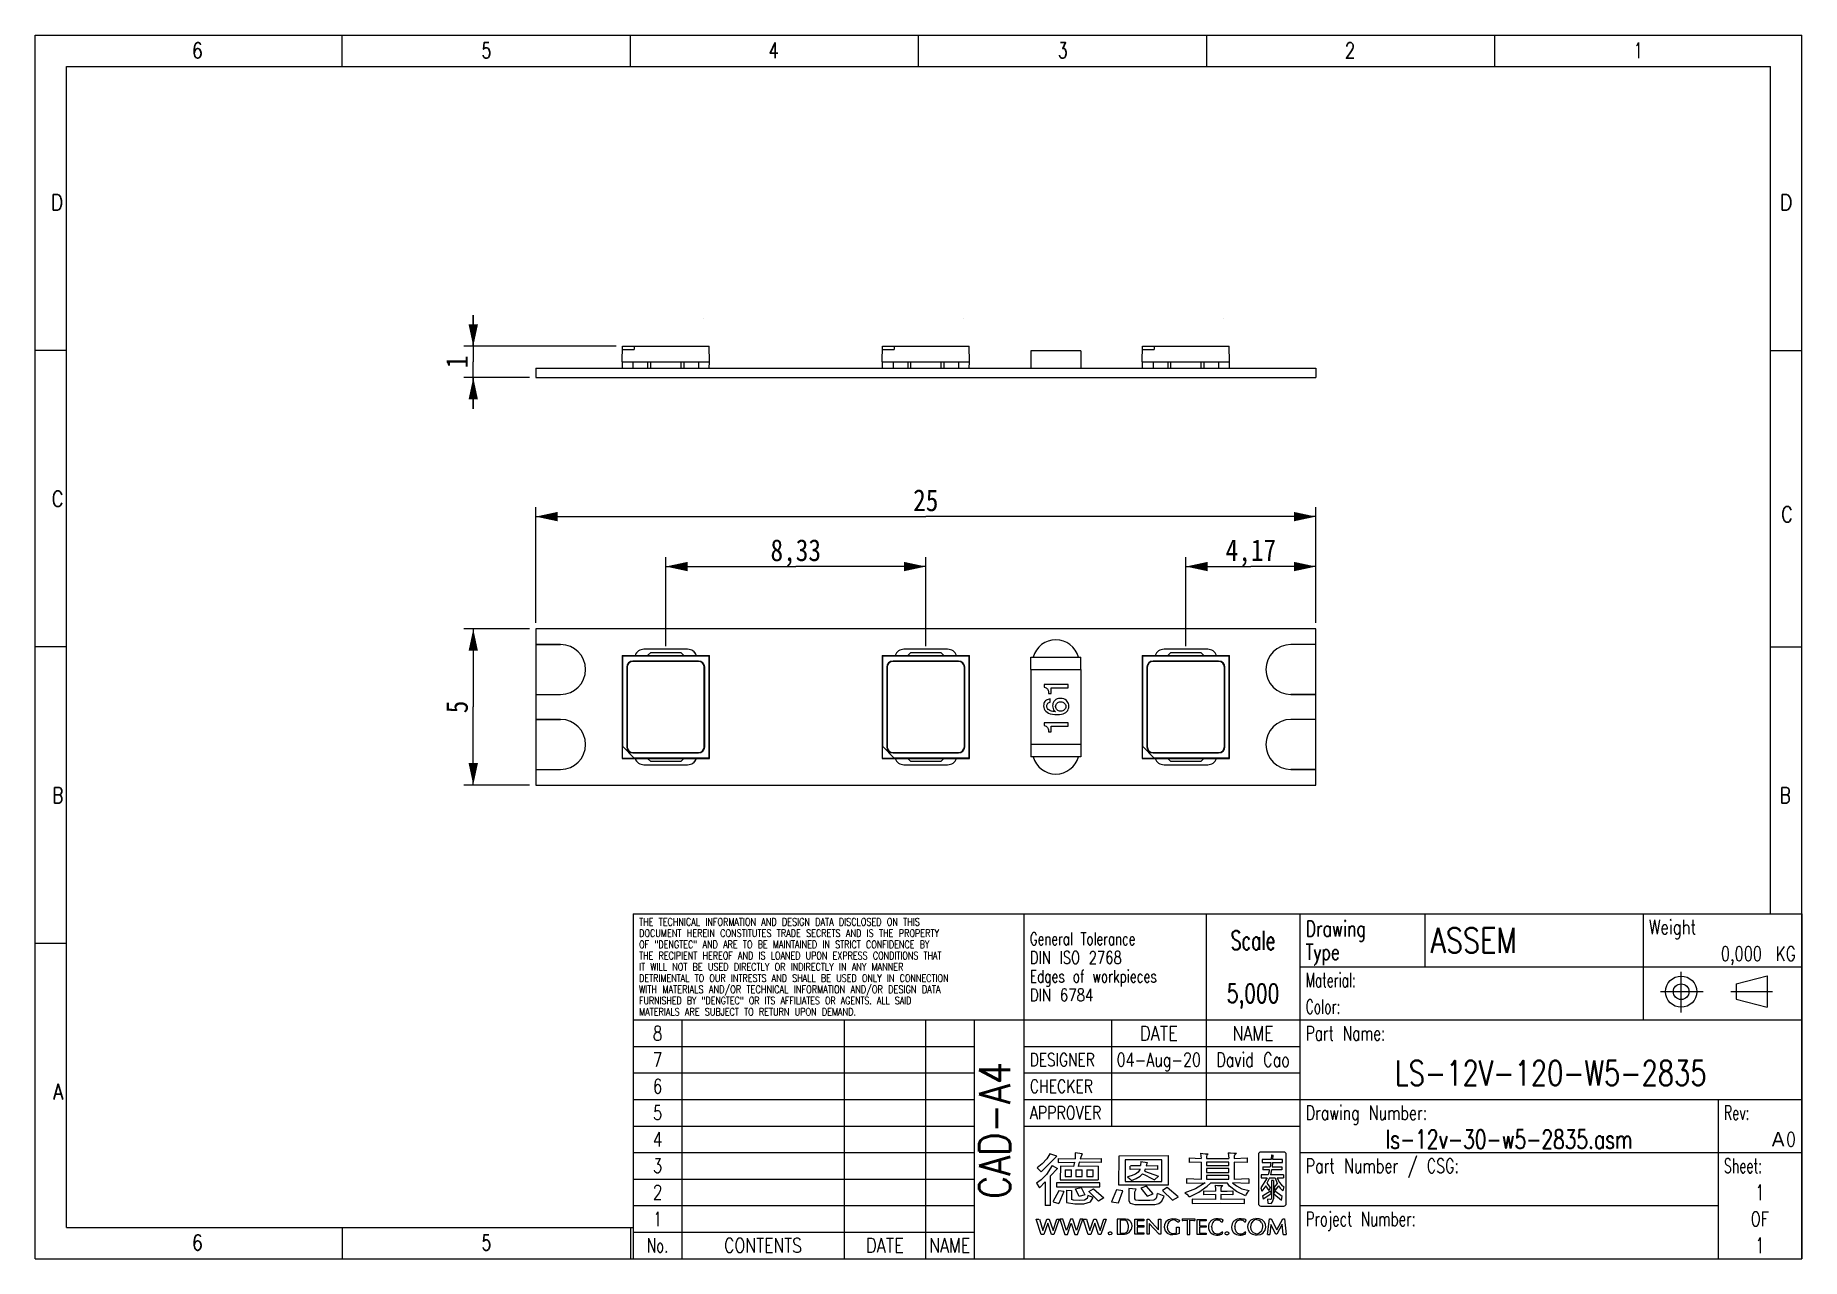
# Model space of a CAD drawing. Extents: x 1.4 to 58, y 1.4 to 40.6.
import ezdxf
from ezdxf.enums import TextEntityAlignment as Align

# ---------------------------------------------------------------- set-up
doc = ezdxf.new("R2010")
doc.units = 0
doc.header["$LTSCALE"] = 3.267
doc.layers.get('0').update_dxf_attribs({"linetype": 'CONTINUOUS'})
for name, color, linetype in [('LED_CHIP_2835_BASE2', 7, 'CONTINUOUS'), ('LED_CHIP_2835_ELETRODE_12', 7, 'CONTINUOUS'), ('LED_CHIP_2835_ELETRODE_22', 7, 'CONTINUOUS'), ('LED_CHIP_2835_SLICONE2', 7, 'CONTINUOUS'), ('LS-12V-120-W5-28354', 7, 'CONTINUOUS'), ('LS-12V-120-W5-28359', 7, 'CONTINUOUS'), ('LS-12V-120-W5-2835_PADS2', 7, 'CONTINUOUS'), ('LS-12V-120-W5-2835_PLATE2', 7, 'CONTINUOUS'), ('RES_1206_012', 7, 'CONTINUOUS'), ('RES_1206_032', 7, 'CONTINUOUS')]:
    doc.layers.add(name, color=color, linetype=linetype)
doc.styles.get("Standard").update_dxf_attribs({"font": 'SIMHEI.SHX', "width": 0.85})
doc.styles.add('TEXTSTYLE_2', font='TXT.TTF')
doc.styles.add('TEXTSTYLE_3', font='TXT.TTF')
doc.styles.add('TEXTSTYLE_4', font='TXT.TTF')
doc.styles.add('TEXTSTYLE_5', font='TXT.TTF')
doc.styles.add('TEXTSTYLE_6', font='TXT.TTF')
doc.styles.add('TEXTSTYLE_8', font='gdt', dxfattribs={"width": 0.55})
doc.dimstyles.get("Standard").update_dxf_attribs({"dimtxt": 2.5, "dimasz": 2.5, "dimexe": 1.25, "dimexo": 0.625, "dimtad": 1, "dimcen": 2.5, "dimazin": 3, "dimtfac": 1, "dimtmove": 0, "dimatfit": 3})

msp = doc.modelspace()

# ---------------------------------------------------------------- texts
at = {"layer": 'LS-12V-120-W5-28359', "color": 7, "style": 'TEXTSTYLE_2'}
for s, width, p in [('6', 0.785714, (6.763, 39.866)), ('4', 0.785714, (25.23, 39.866)), ('2', 0.785714, (43.697, 39.866)), ('D', 0.904762, (2.3, 35)), ('C', 0.833333, (2.3, 25.5)), ('B', 0.785714, (2.3, 16)), ('A', 0.857143, (2.3, 6.5)), ('6', 0.785714, (6.763, 1.666))]:
    msp.add_text(s, height=0.5, dxfattribs=dict(at, width=width)).set_placement(p, align=Align.RIGHT)
for s, width, p in [('5', 0.714286, (15.703, 39.866)), ('3', 0.714286, (34.17, 39.866)), ('1', 0.571429, (52.637, 39.866)), ('D', 0.904762, (57.3, 35)), ('B', 0.785714, (57.3, 16)), ('5', 0.714286, (15.703, 1.666))]:
    msp.add_text(s, height=0.5, dxfattribs=dict(at, width=width)).set_placement(p)
at = {"layer": 'LS-12V-120-W5-28359', "color": 7, "style": 'TEXTSTYLE_2', "text_generation_flag": 2, "width": 0.833333}
msp.add_text('C', height=0.5, rotation=180, dxfattribs=at).set_placement((57.717, 25.5), align=Align.RIGHT)
at = {"layer": 'LS-12V-120-W5-28359', "color": 3}
for s, height, style, width, p in [('THE TECHNICAL INFORMATION AND DESIGN DATA DISCLOSED ON THIS', 0.24, 'TEXTSTYLE_3', 0.786118, (20.747, 12.07)), ('DOCUMENT HEREIN CONSTITUTES TRADE SECRETS AND IS THE PROPERTY', 0.24, 'TEXTSTYLE_3', 0.790398, (20.747, 11.71)), ('Drawing', 0.5, 'TEXTSTYLE_5', 0.744898, (42.107, 11.725)), ('ASSEM', 0.8, 'TEXTSTYLE_5', 0.8, (46.107, 11.2)), ('Weight ', 0.46, 'TEXTSTYLE_5', 0.768707, (53.107, 11.795)), ('OF "DENGTEC" AND ARE TO BE MAINTAINED IN STRICT CONFIDENCE BY', 0.24, 'TEXTSTYLE_3', 0.782592, (20.747, 11.35)), ('General Tolerance', 0.4, 'TEXTSTYLE_4', 0.693277, (33.267, 11.45)), ('Type ', 0.5, 'TEXTSTYLE_5', 0.738095, (42.107, 10.975)), ('THE RECIPIENT HEREOF AND IS LOANED UPON EXPRESS CONDITIONS THAT', 0.24, 'TEXTSTYLE_3', 0.779289, (20.747, 10.99)), ('IT WILL NOT BE USED DIRECTLY OR INDIRECTLY IN ANY MANNER ', 0.24, 'TEXTSTYLE_3', 0.784879, (20.747, 10.63)), ('DIN ISO 2768', 0.4, 'TEXTSTYLE_4', 0.771825, (33.267, 10.85)), ('WITH MATERIALS AND/OR TECHNICAL INFORMATION AND/OR DESIGN DATA', 0.24, 'TEXTSTYLE_3', 0.797619, (20.747, 9.91)), ('DETRIMENTAL TO OUR INTRESTS AND SHALL BE USED ONLY IN CONNECTION ', 0.24, 'TEXTSTYLE_3', 0.780586, (20.747, 10.27)), ('Edges of workpieces', 0.4, 'TEXTSTYLE_4', 0.711779, (33.267, 10.25)), ('Material:', 0.46, 'TEXTSTYLE_5', 0.621693, (42.107, 10.095)), ('FURNISHED BY "DENGTEC" OR ITS AFFILIATES OR AGENTS. ALL SAID', 0.24, 'TEXTSTYLE_3', 0.76746, (20.747, 9.55)), ('DIN 6784', 0.4, 'TEXTSTYLE_4', 0.782738, (33.267, 9.65)), ('Color:', 0.46, 'TEXTSTYLE_5', 0.626984, (42.107, 9.245)), ('MATERIALS ARE SUBJECT TO RETURN UPON DEMAND.', 0.24, 'TEXTSTYLE_3', 0.785714, (20.747, 9.19)), ('Part Name:', 0.46, 'TEXTSTYLE_5', 0.7, (42.107, 8.395)), ('DESIGNER', 0.42, 'TEXTSTYLE_6', 0.764881, (33.267, 7.565)), ('CHECKER', 0.42, 'TEXTSTYLE_6', 0.778912, (33.267, 6.715)), ('APPROVER', 0.42, 'TEXTSTYLE_6', 0.791667, (33.267, 5.865)), ('Drawing Number:', 0.46, 'TEXTSTYLE_5', 0.72381, (42.107, 5.845)), ('Rev:', 0.46, 'TEXTSTYLE_5', 0.642857, (55.507, 5.845)), ('Part Number / CSG:', 0.46, 'TEXTSTYLE_5', 0.727513, (42.107, 4.145)), ('Sheet:', 0.46, 'TEXTSTYLE_5', 0.642857, (55.507, 4.145)), ('Project Number:', 0.46, 'TEXTSTYLE_5', 0.680952, (42.107, 2.445))]:
    msp.add_text(s, height=height, dxfattribs=dict(at, style=style, width=width)).set_placement(p)
at = {"layer": 'LS-12V-120-W5-28359', "color": 3, "style": 'TEXTSTYLE_5'}
for s, height, width, p in [('Scale', 0.6, 0.671429, (40.42, 11.3)), ('5,000', 0.6, 0.728571, (40.42, 9.6)), ('8', 0.46, 0.785714, (21.34, 8.395)), ('DATE', 0.46, 0.833333, (37.4, 8.395)), ('NAME', 0.46, 0.803571, (40.42, 8.395)), ('7', 0.46, 0.785714, (21.34, 7.545)), ('04-Aug-20', 0.44, 0.761905, (37.4, 7.555)), ('David Cao', 0.46, 0.73545, (40.42, 7.545)), ('LS-12V-120-W5-2835', 0.8, 0.760582, (49.96, 6.95)), ('6', 0.46, 0.785714, (21.34, 6.695)), ('5', 0.46, 0.714286, (21.34, 5.845)), ('4', 0.46, 0.785714, (21.34, 4.995)), ('ls-12v-30-w5-2835.asm', 0.6, 0.727891, (48.62, 4.925)), ('3', 0.46, 0.714286, (21.34, 4.145)), ('2', 0.46, 0.785714, (21.34, 3.295)), ('1', 0.5, 0.571429, (56.66, 3.275)), ('1', 0.46, 0.571429, (21.34, 2.445)), ('OF', 0.46, 0.75, (56.66, 2.445)), ('No.', 0.46, 0.690476, (21.34, 1.595)), ('CONTENTS', 0.46, 0.800595, (24.72, 1.595)), ('DATE', 0.46, 0.833333, (28.62, 1.595)), ('NAME', 0.46, 0.803571, (30.7, 1.595)), ('1', 0.5, 0.571429, (56.66, 1.575))]:
    msp.add_text(s, height=height, dxfattribs=dict(at, width=width)).set_placement(p, align=Align.CENTER)
for s, width, p in [('0,000', 0.742857, (56.728, 10.945)), (' KG', 0.785714, (57.812, 10.945)), ('0', 0.785714, (57.812, 4.995))]:
    msp.add_text(s, height=0.46, dxfattribs=dict(at, width=width)).set_placement(p, align=Align.RIGHT)
at = {"layer": 'LS-12V-120-W5-28359', "color": 3, "style": 'TEXTSTYLE_2', "width": 0.825397}
msp.add_text('CAD-A4', height=1, rotation=90, dxfattribs=at).set_placement((32.642, 7.701), align=Align.RIGHT)
at = {"layer": 'LS-12V-120-W5-28359', "color": 3, "style": 'TEXTSTYLE_8'}
msp.add_text('A', height=0.46, dxfattribs=at).set_placement((57.451, 4.995), align=Align.RIGHT)

# ---------------------------------------------------------------- blocks, each defined once
blk = doc.blocks.new('SYMBOL_283_BL0', base_point=(37.478, 3.486))
at = {"layer": 'LS-12V-120-W5-28359', "color": 7}
for p, q in [((33.631, 4.186), (34.13, 4.684)), ((33.81, 4.594), (33.666, 4.438)), ((33.91, 4.761), (33.81, 4.594)), ((34.13, 4.684), (33.91, 4.761)), ((34.174, 4.612), (34.174, 4.485)), ((34.174, 4.612), (34.717, 4.603)), ((34.718, 4.79), (34.717, 4.603)), ((34.945, 4.759), (34.718, 4.79)), ((34.945, 4.759), (34.882, 4.603)), ((34.882, 4.603), (35.548, 4.608)), ((35.548, 4.608), (35.548, 4.486)), ((36.123, 3.751), (36.128, 4.699)), ((36.128, 4.699), (37.701, 4.702)), ((36.325, 4.572), (36.325, 3.877)), ((37.499, 4.572), (36.325, 4.572)), ((37.499, 3.877), (37.499, 4.572)), ((37.701, 4.702), (37.701, 3.751)), ((38.37, 4.632), (38.754, 4.615)), ((38.37, 4.632), (38.37, 4.483)), ((38.731, 4.776), (38.754, 4.615)), ((38.731, 4.776), (38.891, 4.761)), ((38.891, 4.761), (38.985, 4.76)), ((38.93, 4.678), (38.929, 4.615)), ((38.929, 4.615), (39.642, 4.615)), ((38.943, 4.718), (38.93, 4.678)), ((38.985, 4.76), (38.943, 4.718)), ((39.628, 4.796), (39.642, 4.615)), ((39.628, 4.796), (39.698, 4.788)), ((39.698, 4.788), (39.808, 4.78)), ((39.808, 4.78), (39.894, 4.779)), ((39.827, 4.721), (39.813, 4.682)), ((39.813, 4.682), (39.813, 4.614)), ((39.813, 4.614), (40.228, 4.631)), ((39.894, 4.779), (39.827, 4.721)), ((40.228, 4.631), (40.228, 4.482)), ((40.59, 4.737), (40.59, 3.166)), ((41.404, 4.816), (40.67, 4.816)), ((40.997, 4.582), (40.708, 4.582)), ((40.708, 4.582), (40.708, 4.48)), ((41.008, 4.731), (40.997, 4.582)), ((41.008, 4.731), (41.067, 4.713)), ((41.056, 4.582), (41.067, 4.713)), ((41.366, 4.582), (41.056, 4.582)), ((41.366, 4.48), (41.366, 4.582)), ((41.483, 3.166), (41.483, 4.737)), ((33.666, 4.438), (33.505, 4.309)), ((33.505, 4.309), (33.631, 4.186)), ((33.799, 4.101), (33.632, 3.931)), ((33.982, 4.39), (33.799, 4.101)), ((33.933, 4.059), (34.152, 4.291)), ((33.933, 3.106), (33.933, 4.059)), ((33.982, 4.39), (34.152, 4.291)), ((34.175, 4.485), (34.7, 4.496)), ((34.245, 4.366), (34.243, 3.924)), ((34.668, 4.355), (34.245, 4.366)), ((34.401, 4.251), (34.401, 4.037)), ((34.403, 4.251), (34.602, 4.251)), ((34.403, 4.037), (34.602, 4.037)), ((34.602, 4.037), (34.602, 4.251)), ((34.7, 4.497), (34.668, 4.355)), ((34.746, 4.251), (34.746, 4.037)), ((34.746, 4.251), (34.944, 4.251)), ((34.746, 4.037), (34.944, 4.037)), ((34.849, 4.495), (34.816, 4.354)), ((35.456, 4.365), (34.816, 4.354)), ((35.548, 4.486), (34.849, 4.495)), ((34.944, 4.037), (34.944, 4.251)), ((35.092, 4.251), (35.092, 4.037)), ((35.095, 4.251), (35.293, 4.251)), ((35.095, 4.037), (35.293, 4.037)), ((35.293, 4.037), (35.293, 4.251)), ((35.456, 4.365), (35.454, 3.924)), ((36.513, 4.05), (36.392, 4.021)), ((36.392, 4.021), (36.47, 3.962)), ((36.474, 4.364), (36.474, 4.262)), ((36.801, 4.272), (36.488, 4.259)), ((36.49, 4.383), (36.817, 4.381)), ((36.652, 4.104), (36.513, 4.05)), ((36.52, 3.907), (36.676, 3.968)), ((36.744, 4.177), (36.652, 4.104)), ((36.676, 3.968), (36.805, 4.046)), ((36.801, 4.272), (36.744, 4.177)), ((36.805, 4.046), (36.876, 4.114)), ((36.826, 4.512), (36.817, 4.381)), ((36.826, 4.512), (37.024, 4.484)), ((36.876, 4.114), (36.977, 4.072)), ((36.964, 4.272), (36.937, 4.206)), ((36.937, 4.206), (37.394, 4.046)), ((37.357, 4.259), (36.964, 4.272)), ((36.977, 4.072), (37.135, 3.995)), ((37.024, 4.484), (36.99, 4.372)), ((36.99, 4.372), (37.357, 4.384)), ((37.135, 3.995), (37.26, 3.921)), ((37.26, 3.921), (37.394, 4.046)), ((37.357, 4.384), (37.357, 4.259)), ((38.755, 4.497), (38.37, 4.483)), ((38.755, 4.497), (38.755, 3.942)), ((39.642, 4.497), (38.929, 4.497)), ((38.929, 4.497), (38.929, 4.382)), ((38.929, 4.382), (39.642, 4.382)), ((39.642, 4.286), (38.929, 4.286)), ((38.929, 4.286), (38.929, 4.161)), ((38.929, 4.161), (39.642, 4.161)), ((39.642, 4.065), (38.929, 4.065)), ((38.929, 4.065), (38.929, 3.943)), ((39.642, 4.382), (39.642, 4.497)), ((39.642, 4.161), (39.642, 4.286)), ((39.642, 3.943), (39.642, 4.065)), ((40.228, 4.482), (39.813, 4.497)), ((39.813, 4.497), (39.813, 3.942)), ((40.871, 3.988), (40.666, 3.67)), ((40.905, 4.091), (40.679, 4.091)), ((40.679, 4.091), (40.679, 3.988)), ((40.679, 3.988), (40.871, 3.988)), ((40.708, 4.48), (40.986, 4.48)), ((40.734, 4.347), (40.967, 4.347)), ((40.734, 4.347), (40.734, 4.244)), ((40.948, 4.244), (40.734, 4.244)), ((40.943, 3.988), (40.867, 3.817)), ((40.948, 4.244), (40.905, 4.091)), ((40.943, 3.988), (41.128, 3.988)), ((40.986, 4.48), (40.967, 4.347)), ((41.011, 4.244), (40.974, 4.091)), ((41.396, 4.091), (40.974, 4.091)), ((41.341, 4.244), (41.011, 4.244)), ((41.045, 4.48), (41.028, 4.347)), ((41.028, 4.347), (41.341, 4.347)), ((41.045, 4.48), (41.366, 4.48)), ((41.128, 3.988), (41.193, 3.806)), ((41.189, 3.988), (41.255, 3.856)), ((41.189, 3.988), (41.396, 3.988)), ((41.341, 4.347), (41.341, 4.244)), ((41.396, 4.091), (41.396, 3.988)), ((33.632, 3.931), (33.483, 3.816)), ((33.483, 3.816), (33.582, 3.675)), ((33.582, 3.675), (33.761, 3.859)), ((33.761, 3.859), (33.761, 3.106)), ((34.199, 3.573), (34.009, 3.221)), ((35.515, 3.827), (34.118, 3.829)), ((34.118, 3.829), (34.118, 3.702)), ((34.118, 3.702), (35.515, 3.705)), ((34.355, 3.551), (34.199, 3.573)), ((34.355, 3.551), (34.201, 3.165)), ((34.243, 3.924), (35.454, 3.924)), ((34.441, 3.597), (34.602, 3.587)), ((34.441, 3.597), (34.441, 3.196)), ((34.602, 3.587), (34.602, 3.301)), ((34.734, 3.635), (34.911, 3.676)), ((34.847, 3.389), (34.734, 3.635)), ((35.032, 3.442), (34.847, 3.389)), ((34.911, 3.676), (35.032, 3.442)), ((35.123, 3.429), (35.102, 3.33)), ((35.298, 3.36), (35.123, 3.429)), ((35.161, 3.553), (35.306, 3.636)), ((35.464, 3.244), (35.161, 3.553)), ((35.306, 3.636), (35.639, 3.351)), ((35.515, 3.707), (35.515, 3.827)), ((36.048, 3.611), (35.882, 3.224)), ((36.245, 3.575), (36.048, 3.611)), ((36.107, 3.188), (36.244, 3.573)), ((37.701, 3.751), (36.123, 3.751)), ((36.325, 3.877), (37.499, 3.877)), ((36.435, 3.645), (36.437, 3.253)), ((36.67, 3.624), (36.435, 3.645)), ((36.47, 3.962), (36.52, 3.907)), ((36.63, 3.537), (36.67, 3.624)), ((36.636, 3.314), (36.63, 3.537)), ((37.011, 3.722), (36.829, 3.662)), ((36.829, 3.662), (37.03, 3.405)), ((37.218, 3.478), (37.011, 3.722)), ((37.03, 3.405), (37.218, 3.478)), ((37.352, 3.489), (37.328, 3.373)), ((37.575, 3.406), (37.355, 3.488)), ((37.492, 3.244), (37.575, 3.406)), ((37.668, 3.678), (37.521, 3.588)), ((37.521, 3.588), (37.84, 3.271)), ((38.023, 3.38), (37.668, 3.678)), ((38.577, 3.642), (38.23, 3.506)), ((38.23, 3.506), (38.301, 3.467)), ((38.755, 3.942), (38.287, 3.959)), ((38.287, 3.959), (38.287, 3.815)), ((38.287, 3.815), (38.889, 3.833)), ((38.301, 3.467), (38.378, 3.385)), ((38.379, 3.385), (38.679, 3.534)), ((38.889, 3.833), (38.577, 3.642)), ((38.679, 3.534), (38.951, 3.72)), ((38.83, 3.577), (39.218, 3.563)), ((38.83, 3.577), (38.83, 3.444)), ((39.218, 3.459), (38.83, 3.444)), ((38.929, 3.943), (39.642, 3.943)), ((38.951, 3.72), (39.052, 3.818)), ((39.603, 3.818), (39.052, 3.818)), ((39.201, 3.755), (39.216, 3.621)), ((39.201, 3.755), (39.276, 3.748)), ((39.216, 3.621), (39.218, 3.563)), ((39.218, 3.459), (39.218, 3.296)), ((39.276, 3.748), (39.386, 3.744)), ((39.386, 3.658), (39.385, 3.564)), ((39.385, 3.564), (39.591, 3.568)), ((39.768, 3.444), (39.385, 3.458)), ((39.385, 3.458), (39.385, 3.296)), ((39.386, 3.744), (39.451, 3.742)), ((39.398, 3.694), (39.386, 3.658)), ((39.451, 3.742), (39.398, 3.694)), ((39.591, 3.568), (39.768, 3.576)), ((39.668, 3.726), (39.603, 3.818)), ((39.885, 3.557), (39.668, 3.726)), ((39.762, 3.833), (39.885, 3.729)), ((40.29, 3.814), (39.762, 3.833)), ((39.768, 3.576), (39.768, 3.444)), ((40.29, 3.959), (39.813, 3.942)), ((39.885, 3.729), (40.06, 3.643)), ((40.174, 3.412), (39.885, 3.557)), ((40.06, 3.643), (40.293, 3.585)), ((40.195, 3.47), (40.174, 3.412)), ((40.24, 3.536), (40.195, 3.47)), ((40.293, 3.585), (40.24, 3.536)), ((40.29, 3.959), (40.29, 3.814)), ((40.666, 3.67), (40.7, 3.561)), ((40.827, 3.739), (40.7, 3.561)), ((40.722, 3.416), (40.981, 3.576)), ((40.722, 3.416), (40.74, 3.302)), ((40.994, 3.47), (40.74, 3.302)), ((40.933, 3.587), (40.827, 3.739)), ((40.867, 3.817), (40.968, 3.685)), ((40.968, 3.685), (40.933, 3.587)), ((40.981, 3.576), (40.994, 3.47)), ((41.071, 3.908), (41.014, 3.908)), ((41.014, 3.908), (41.014, 3.381)), ((41.071, 3.908), (41.071, 3.314)), ((41.105, 3.578), (41.082, 3.48)), ((41.082, 3.48), (41.329, 3.277)), ((41.193, 3.806), (41.098, 3.693)), ((41.098, 3.693), (41.129, 3.598)), ((41.356, 3.397), (41.105, 3.578)), ((41.237, 3.732), (41.129, 3.598)), ((41.237, 3.732), (41.293, 3.656)), ((41.255, 3.856), (41.332, 3.762)), ((41.293, 3.656), (41.372, 3.574)), ((41.329, 3.277), (41.356, 3.397)), ((41.332, 3.762), (41.408, 3.701)), ((41.408, 3.701), (41.372, 3.574)), ((33.933, 3.106), (33.761, 3.106)), ((34.013, 3.22), (34.201, 3.165)), ((34.441, 3.196), (34.711, 3.154)), ((34.671, 3.276), (34.602, 3.301)), ((34.847, 3.269), (34.671, 3.276)), ((34.711, 3.154), (35.001, 3.158)), ((35.022, 3.279), (34.847, 3.269)), ((35.001, 3.158), (35.216, 3.224)), ((35.102, 3.33), (35.022, 3.279)), ((35.216, 3.224), (35.298, 3.36)), ((35.639, 3.351), (35.464, 3.244)), ((35.882, 3.224), (36.107, 3.188)), ((36.437, 3.253), (36.479, 3.179)), ((36.479, 3.179), (36.633, 3.138)), ((36.633, 3.138), (37.276, 3.14)), ((36.667, 3.278), (36.636, 3.314)), ((36.754, 3.262), (36.667, 3.278)), ((37.108, 3.261), (36.754, 3.262)), ((37.245, 3.28), (37.108, 3.261)), ((37.301, 3.317), (37.245, 3.28)), ((37.276, 3.14), (37.398, 3.168)), ((37.328, 3.373), (37.301, 3.317)), ((37.398, 3.168), (37.492, 3.244)), ((37.84, 3.271), (38.029, 3.383)), ((39.218, 3.296), (38.464, 3.311)), ((38.464, 3.311), (38.464, 3.165)), ((38.464, 3.165), (39.37, 3.179)), ((39.37, 3.179), (40.146, 3.165)), ((40.146, 3.311), (39.385, 3.296)), ((40.146, 3.165), (40.146, 3.311)), ((40.67, 3.086), (41.404, 3.086)), ((40.973, 3.295), (40.883, 3.307)), ((40.883, 3.307), (40.892, 3.175)), ((40.892, 3.175), (41.004, 3.172)), ((40.996, 3.306), (40.973, 3.295)), ((41.009, 3.33), (40.996, 3.306)), ((41.004, 3.172), (41.047, 3.216)), ((41.014, 3.381), (41.009, 3.33)), ((41.047, 3.216), (41.071, 3.314)), ((33.473, 2.67), (33.561, 2.669)), ((33.632, 2.174), (33.473, 2.67)), ((33.576, 2.669), (33.688, 2.298)), ((33.688, 2.298), (33.814, 2.67)), ((33.841, 2.54), (33.718, 2.174)), ((33.814, 2.67), (33.889, 2.669)), ((33.957, 2.174), (33.841, 2.54)), ((33.889, 2.669), (34.011, 2.303)), ((34.011, 2.303), (34.129, 2.67)), ((34.208, 2.669), (34.037, 2.174)), ((34.129, 2.67), (34.208, 2.669)), ((34.226, 2.67), (34.385, 2.174)), ((34.328, 2.669), (34.226, 2.67)), ((34.441, 2.298), (34.328, 2.669)), ((34.567, 2.669), (34.441, 2.298)), ((34.471, 2.174), (34.593, 2.54)), ((34.642, 2.669), (34.567, 2.669)), ((34.593, 2.54), (34.71, 2.174)), ((34.764, 2.303), (34.642, 2.669)), ((34.881, 2.67), (34.764, 2.303)), ((34.79, 2.174), (34.961, 2.669)), ((34.961, 2.669), (34.881, 2.67)), ((34.978, 2.67), (35.081, 2.669)), ((35.138, 2.174), (34.978, 2.67)), ((35.081, 2.669), (35.193, 2.298)), ((35.193, 2.298), (35.32, 2.67)), ((35.346, 2.54), (35.224, 2.174)), ((35.32, 2.67), (35.395, 2.669)), ((35.463, 2.174), (35.346, 2.54)), ((35.395, 2.669), (35.517, 2.303)), ((35.517, 2.303), (35.634, 2.67)), ((35.714, 2.669), (35.543, 2.174)), ((35.634, 2.67), (35.714, 2.669)), ((36.333, 2.67), (36.062, 2.669)), ((36.062, 2.669), (36.062, 2.181)), ((36.157, 2.634), (36.157, 2.214)), ((36.25, 2.633), (36.157, 2.633)), ((36.341, 2.619), (36.25, 2.633)), ((36.41, 2.654), (36.333, 2.67)), ((36.385, 2.589), (36.341, 2.619)), ((36.372, 2.254), (36.415, 2.329)), ((36.411, 2.532), (36.385, 2.589)), ((36.486, 2.599), (36.41, 2.654)), ((36.426, 2.462), (36.411, 2.532)), ((36.415, 2.329), (36.428, 2.425)), ((36.428, 2.425), (36.426, 2.462)), ((36.451, 2.24), (36.516, 2.339)), ((36.486, 2.599), (36.522, 2.526)), ((36.534, 2.442), (36.516, 2.339)), ((36.522, 2.526), (36.534, 2.442)), ((36.635, 2.663), (36.918, 2.663)), ((36.635, 2.181), (36.635, 2.663)), ((36.918, 2.617), (36.707, 2.617)), ((36.707, 2.617), (36.707, 2.458)), ((36.707, 2.458), (36.918, 2.458)), ((36.918, 2.413), (36.707, 2.413)), ((36.707, 2.413), (36.707, 2.224)), ((36.918, 2.663), (36.918, 2.617)), ((36.918, 2.458), (36.918, 2.413)), ((37.023, 2.181), (37.023, 2.669)), ((37.023, 2.669), (37.085, 2.669)), ((37.085, 2.669), (37.395, 2.328)), ((37.412, 2.181), (37.095, 2.532)), ((37.095, 2.532), (37.095, 2.181)), ((37.395, 2.328), (37.395, 2.669)), ((37.395, 2.669), (37.467, 2.669)), ((37.467, 2.669), (37.467, 2.181)), ((37.581, 2.484), (37.573, 2.414)), ((37.573, 2.414), (37.601, 2.292)), ((37.628, 2.585), (37.581, 2.484)), ((37.601, 2.292), (37.669, 2.214)), ((37.711, 2.648), (37.628, 2.585)), ((37.676, 2.47), (37.673, 2.422)), ((37.673, 2.422), (37.682, 2.35)), ((37.689, 2.52), (37.676, 2.47)), ((37.682, 2.35), (37.704, 2.296)), ((37.717, 2.57), (37.689, 2.52)), ((37.704, 2.296), (37.746, 2.243)), ((37.782, 2.67), (37.711, 2.648)), ((37.77, 2.615), (37.717, 2.57)), ((37.85, 2.643), (37.77, 2.615)), ((37.838, 2.678), (37.782, 2.67)), ((37.838, 2.678), (37.947, 2.673)), ((37.912, 2.637), (37.85, 2.643)), ((38.014, 2.575), (37.912, 2.637)), ((37.947, 2.673), (38.062, 2.634)), ((37.967, 2.224), (37.967, 2.408)), ((37.967, 2.408), (38.056, 2.408)), ((38.039, 2.575), (38.014, 2.575)), ((38.062, 2.634), (38.039, 2.575)), ((38.056, 2.408), (38.055, 2.202)), ((38.146, 2.674), (38.556, 2.675)), ((38.146, 2.674), (38.146, 2.623)), ((38.146, 2.623), (38.175, 2.623)), ((38.175, 2.623), (38.305, 2.639)), ((38.305, 2.639), (38.305, 2.174)), ((38.397, 2.174), (38.397, 2.639)), ((38.397, 2.639), (38.527, 2.623)), ((38.527, 2.623), (38.556, 2.623)), ((38.556, 2.675), (38.555, 2.626)), ((38.631, 2.656), (38.914, 2.656)), ((38.631, 2.174), (38.631, 2.656)), ((38.914, 2.61), (38.703, 2.61)), ((38.703, 2.61), (38.703, 2.451)), ((38.703, 2.451), (38.914, 2.451)), ((38.914, 2.406), (38.703, 2.406)), ((38.703, 2.406), (38.703, 2.217)), ((38.914, 2.656), (38.914, 2.61)), ((38.914, 2.451), (38.914, 2.406)), ((38.99, 2.419), (38.99, 2.418)), ((39.093, 2.418), (39.093, 2.427)), ((39.287, 2.675), (39.258, 2.674)), ((39.272, 2.644), (39.276, 2.644)), ((39.276, 2.644), (39.284, 2.643)), ((39.284, 2.643), (39.292, 2.642)), ((39.292, 2.642), (39.322, 2.635)), ((39.347, 2.671), (39.316, 2.673)), ((39.377, 2.668), (39.347, 2.671)), ((39.379, 2.606), (39.406, 2.584)), ((39.406, 2.584), (39.441, 2.584)), ((39.441, 2.584), (39.458, 2.64)), ((39.732, 2.419), (39.732, 2.418)), ((39.835, 2.418), (39.835, 2.427)), ((40.029, 2.675), (40, 2.674)), ((40.014, 2.644), (40.018, 2.644)), ((40.018, 2.644), (40.026, 2.643)), ((40.026, 2.643), (40.034, 2.642)), ((40.034, 2.642), (40.064, 2.635)), ((40.089, 2.671), (40.057, 2.673)), ((40.119, 2.668), (40.089, 2.671)), ((40.121, 2.606), (40.148, 2.584)), ((40.148, 2.584), (40.183, 2.584)), ((40.183, 2.584), (40.2, 2.64)), ((40.255, 2.494), (40.245, 2.418)), ((40.245, 2.418), (40.248, 2.372)), ((40.248, 2.372), (40.26, 2.322)), ((40.294, 2.575), (40.255, 2.494)), ((40.26, 2.322), (40.305, 2.248)), ((40.298, 2.579), (40.358, 2.641)), ((40.348, 2.423), (40.372, 2.522)), ((40.363, 2.324), (40.348, 2.423)), ((40.358, 2.641), (40.435, 2.675)), ((40.363, 2.324), (40.38, 2.285)), ((40.372, 2.522), (40.422, 2.605)), ((40.433, 2.226), (40.38, 2.285)), ((40.472, 2.642), (40.422, 2.605)), ((40.435, 2.675), (40.513, 2.686)), ((40.533, 2.656), (40.472, 2.642)), ((40.611, 2.681), (40.513, 2.686)), ((40.533, 2.656), (40.61, 2.637)), ((40.686, 2.285), (40.605, 2.208)), ((40.652, 2.609), (40.61, 2.637)), ((40.713, 2.649), (40.611, 2.681)), ((40.691, 2.562), (40.652, 2.609)), ((40.704, 2.324), (40.686, 2.285)), ((40.691, 2.562), (40.71, 2.521)), ((40.724, 2.423), (40.704, 2.324)), ((40.71, 2.521), (40.722, 2.473)), ((40.713, 2.649), (40.76, 2.606)), ((40.722, 2.473), (40.724, 2.423)), ((40.744, 2.23), (40.808, 2.315)), ((40.76, 2.606), (40.788, 2.569)), ((40.818, 2.496), (40.788, 2.569)), ((40.808, 2.315), (40.827, 2.408)), ((40.827, 2.408), (40.818, 2.496)), ((40.878, 2.174), (40.947, 2.675)), ((40.947, 2.675), (40.998, 2.675)), ((40.988, 2.496), (40.959, 2.174)), ((41.146, 2.185), (40.988, 2.496)), ((40.998, 2.675), (41.184, 2.321)), ((41.184, 2.321), (41.374, 2.675)), ((41.35, 2.502), (41.187, 2.185)), ((41.38, 2.174), (41.35, 2.502)), ((41.374, 2.675), (41.426, 2.675)), ((41.426, 2.675), (41.483, 2.174)), ((33.718, 2.174), (33.632, 2.174)), ((34.037, 2.174), (33.957, 2.174)), ((34.385, 2.174), (34.471, 2.174)), ((34.71, 2.174), (34.79, 2.174)), ((35.224, 2.174), (35.138, 2.174)), ((35.543, 2.174), (35.463, 2.174)), ((35.783, 2.206), (35.791, 2.239)), ((35.798, 2.177), (35.783, 2.206)), ((35.791, 2.239), (35.826, 2.258)), ((35.826, 2.168), (35.798, 2.177)), ((35.826, 2.258), (35.859, 2.259)), ((35.873, 2.171), (35.826, 2.168)), ((35.859, 2.259), (35.889, 2.244)), ((35.898, 2.192), (35.873, 2.171)), ((35.889, 2.244), (35.902, 2.221)), ((35.902, 2.221), (35.898, 2.192)), ((36.062, 2.181), (36.296, 2.181)), ((36.157, 2.214), (36.234, 2.214)), ((36.234, 2.214), (36.312, 2.221)), ((36.302, 2.181), (36.367, 2.191)), ((36.312, 2.221), (36.372, 2.254)), ((36.367, 2.191), (36.451, 2.24)), ((36.918, 2.181), (36.635, 2.181)), ((36.707, 2.224), (36.918, 2.224)), ((36.918, 2.224), (36.918, 2.181)), ((37.095, 2.181), (37.023, 2.181)), ((37.467, 2.181), (37.412, 2.181)), ((37.669, 2.214), (37.766, 2.175)), ((37.808, 2.207), (37.746, 2.243)), ((37.766, 2.175), (37.845, 2.17)), ((37.866, 2.196), (37.808, 2.207)), ((37.96, 2.179), (37.845, 2.17)), ((37.919, 2.203), (37.866, 2.196)), ((37.919, 2.203), (37.967, 2.224)), ((38.055, 2.202), (37.96, 2.179)), ((38.305, 2.174), (38.397, 2.174)), ((38.914, 2.174), (38.631, 2.174)), ((38.703, 2.217), (38.914, 2.217)), ((38.914, 2.217), (38.914, 2.174)), ((39.25, 2.156), (39.279, 2.156)), ((39.279, 2.156), (39.299, 2.157)), ((39.299, 2.157), (39.319, 2.159)), ((39.319, 2.159), (39.339, 2.163)), ((39.339, 2.163), (39.36, 2.167)), ((39.36, 2.167), (39.365, 2.169)), ((39.365, 2.169), (39.371, 2.17)), ((39.371, 2.17), (39.401, 2.18)), ((39.401, 2.18), (39.411, 2.185)), ((39.411, 2.185), (39.421, 2.19)), ((39.447, 2.247), (39.418, 2.246)), ((39.421, 2.19), (39.431, 2.196)), ((39.431, 2.196), (39.441, 2.202)), ((39.441, 2.202), (39.447, 2.247)), ((39.528, 2.198), (39.531, 2.23)), ((39.541, 2.177), (39.528, 2.198)), ((39.531, 2.23), (39.547, 2.251)), ((39.57, 2.168), (39.541, 2.177)), ((39.547, 2.251), (39.57, 2.258)), ((39.57, 2.258), (39.602, 2.259)), ((39.601, 2.168), (39.57, 2.168)), ((39.616, 2.171), (39.601, 2.168)), ((39.602, 2.259), (39.626, 2.25)), ((39.636, 2.185), (39.616, 2.171)), ((39.626, 2.25), (39.643, 2.23)), ((39.646, 2.212), (39.636, 2.185)), ((39.643, 2.23), (39.646, 2.212)), ((39.992, 2.156), (40.021, 2.156)), ((40.021, 2.156), (40.041, 2.157)), ((40.041, 2.157), (40.061, 2.159)), ((40.061, 2.159), (40.081, 2.163)), ((40.081, 2.163), (40.102, 2.167)), ((40.102, 2.167), (40.107, 2.169)), ((40.107, 2.169), (40.113, 2.17)), ((40.113, 2.17), (40.143, 2.18)), ((40.143, 2.18), (40.153, 2.185)), ((40.153, 2.185), (40.163, 2.19)), ((40.188, 2.247), (40.16, 2.246)), ((40.163, 2.19), (40.173, 2.196)), ((40.173, 2.196), (40.183, 2.202)), ((40.183, 2.202), (40.188, 2.247)), ((40.305, 2.248), (40.335, 2.222)), ((40.335, 2.222), (40.402, 2.183)), ((40.402, 2.183), (40.485, 2.163)), ((40.537, 2.19), (40.433, 2.226)), ((40.485, 2.163), (40.556, 2.162)), ((40.605, 2.208), (40.537, 2.19)), ((40.556, 2.162), (40.654, 2.179)), ((40.654, 2.179), (40.701, 2.201)), ((40.701, 2.201), (40.744, 2.23)), ((40.878, 2.174), (40.959, 2.174)), ((41.187, 2.185), (41.146, 2.185)), ((41.38, 2.174), (41.483, 2.174))]:
    blk.add_line(p, q, dxfattribs=at)
for centre, radius, start, end in [((40.67, 4.737), 0.0799, 90, 180), ((41.404, 4.737), 0.0799, 0, 90), ((40.67, 3.166), 0.0799, 180, 270), ((41.404, 3.166), 0.0799, 270, 360), ((39.24, 2.421), 0.25, 158.0467, 180.3952), ((39.282, 2.413), 0.293, 179.1046, 200.8922), ((39.26, 2.41), 0.273, 136.7287, 157.5392), ((39.236, 2.405), 0.246, 202.8963, 250.0701), ((39.23, 2.439), 0.232, 111.1471, 136.841), ((39.349, 2.431), 0.256, 160.119, 180.9693), ((39.442, 2.42), 0.349, 180.1894, 197.9684), ((39.29, 2.45), 0.194, 135.1351, 159.4747), ((39.258, 2.36), 0.155, 197.9155, 229.0523), ((39.253, 2.37), 0.304, 89.1542, 110.4525), ((39.291, 2.452), 0.194, 95.5685, 135.5687), ((39.297, 2.743), 0.0691, 260.9564, 273.018), ((39.312, 2.748), 0.075, 261.6919, 272.7717), ((39.258, 2.437), 0.207, 63.4314, 72.1964), ((39.257, 2.435), 0.209, 54.3712, 63.3981), ((39.337, 2.406), 0.265, 68.5873, 81.3424), ((39.369, 2.497), 0.168, 58.0891, 67.5455), ((39.982, 2.421), 0.25, 158.0467, 180.3952), ((40.024, 2.413), 0.293, 179.1046, 200.8922), ((40.002, 2.41), 0.273, 136.7287, 157.5392), ((39.978, 2.405), 0.246, 202.8963, 250.0701), ((39.972, 2.439), 0.232, 111.1471, 136.841), ((40.091, 2.431), 0.256, 160.119, 180.9693), ((40.184, 2.42), 0.349, 180.1894, 197.9684), ((40.032, 2.45), 0.194, 135.1351, 159.4747), ((40, 2.36), 0.155, 197.9155, 229.0523), ((39.995, 2.37), 0.304, 89.1542, 110.4525), ((40.033, 2.452), 0.194, 95.5685, 135.5687), ((40.039, 2.743), 0.0691, 260.9564, 273.018), ((40.054, 2.748), 0.075, 261.6919, 272.7717), ((40, 2.437), 0.208, 54.329, 72.1869), ((40.079, 2.406), 0.265, 68.5873, 81.3424), ((40.111, 2.497), 0.168, 58.0891, 67.5455), ((39.248, 2.441), 0.285, 250.2982, 270.5014), ((39.302, 2.411), 0.223, 229.1447, 246.9842), ((39.291, 2.389), 0.198, 247.3414, 266.3689), ((39.259, 2.453), 0.263, 274.3561, 282.4978), ((39.267, 2.417), 0.226, 282.3564, 291.9904), ((39.267, 2.431), 0.239, 290.9261, 300.3826), ((39.28, 2.41), 0.214, 300.1226, 310.0864), ((39.99, 2.441), 0.285, 250.2982, 270.5014), ((40.044, 2.411), 0.223, 229.1447, 246.9842), ((40.033, 2.389), 0.198, 247.3414, 266.3689), ((40.001, 2.453), 0.263, 274.3561, 282.4978), ((40.009, 2.417), 0.226, 282.3564, 291.9904), ((40.008, 2.431), 0.239, 290.9261, 300.3826), ((40.022, 2.41), 0.214, 300.1226, 310.0864)]:
    blk.add_arc(centre, radius, start, end, dxfattribs=at)
blk = doc.blocks.new('_FILLED')
at = {"color": 0, "linetype": 'BYBLOCK'}
blk.add_solid([(0, 0), (-1, 0.214), (-1, -0.214)], dxfattribs=at)
blk = doc.blocks.new('*D0')
at = {"layer": 'LS-12V-120-W5-28354', "color": 3}
for p, q in [((17.233, 21.578), (15.133, 21.578)), ((15.433, 21.578), (15.433, 19.078)), ((15.433, 16.578), (15.433, 19.078)), ((17.233, 16.578), (15.133, 16.578))]:
    blk.add_line(p, q, dxfattribs=at)
at = {"layer": 'LS-12V-120-W5-28354', "color": 3, "xscale": 0.7, "yscale": 0.7, "zscale": 0.7}
for p, rotation in [((15.433, 21.578), 90), ((15.433, 16.578), 270)]:
    blk.add_blockref('_FILLED', p, dxfattribs=dict(at, rotation=rotation))
at = {"layer": 'LS-12V-120-W5-28354', "color": 3, "width": 0.85}
blk.add_text('5', height=0.7, rotation=90, dxfattribs=at).set_placement((15.258, 19.078), align=Align.CENTER)
blk = doc.blocks.new('*D1')
at = {"layer": 'LS-12V-120-W5-28354', "color": 3}
for p, q in [((17.433, 21.778), (17.433, 25.478)), ((42.433, 21.778), (42.433, 25.478)), ((17.433, 25.178), (29.933, 25.178)), ((42.433, 25.178), (29.933, 25.178))]:
    blk.add_line(p, q, dxfattribs=at)
at = {"layer": 'LS-12V-120-W5-28354', "color": 3, "xscale": 0.7, "yscale": 0.7, "zscale": 0.7, "rotation": 180}
blk.add_blockref('_FILLED', (17.433, 25.178), dxfattribs=at)
at = {"layer": 'LS-12V-120-W5-28354', "color": 3, "xscale": 0.7, "yscale": 0.7, "zscale": 0.7}
blk.add_blockref('_FILLED', (42.433, 25.178), dxfattribs=at)
at = {"layer": 'LS-12V-120-W5-28354', "color": 3, "width": 0.85}
blk.add_text('25', height=0.7, dxfattribs=at).set_placement((29.933, 25.353), align=Align.CENTER)
blk = doc.blocks.new('*D2')
at = {"layer": 'LS-12V-120-W5-28354', "color": 3}
for p, q in [((15.433, 30.635), (15.433, 31.635)), ((15.433, 31.635), (15.433, 30.135)), ((20.013, 30.635), (15.133, 30.635)), ((15.433, 28.635), (15.433, 30.135)), ((17.233, 29.635), (15.133, 29.635)), ((15.433, 29.635), (15.433, 28.635))]:
    blk.add_line(p, q, dxfattribs=at)
at = {"layer": 'LS-12V-120-W5-28354', "color": 3, "xscale": 0.7, "yscale": 0.7, "zscale": 0.7}
for p, rotation in [((15.433, 30.635), 270), ((15.433, 29.635), 90)]:
    blk.add_blockref('_FILLED', p, dxfattribs=dict(at, rotation=rotation))
at = {"layer": 'LS-12V-120-W5-28354', "color": 3, "width": 0.85}
blk.add_text('1', height=0.7, rotation=90, dxfattribs=at).set_placement((15.258, 30.135), align=Align.CENTER)
blk = doc.blocks.new('*D3')
at = {"layer": 'LS-12V-120-W5-28354', "color": 3}
for p, q in [((21.6, 21.028), (21.6, 23.878)), ((29.933, 21.028), (29.933, 23.878)), ((21.6, 23.578), (25.767, 23.578)), ((29.933, 23.578), (25.767, 23.578))]:
    blk.add_line(p, q, dxfattribs=at)
at = {"layer": 'LS-12V-120-W5-28354', "color": 3, "xscale": 0.7, "yscale": 0.7, "zscale": 0.7, "rotation": 180}
blk.add_blockref('_FILLED', (21.6, 23.578), dxfattribs=at)
at = {"layer": 'LS-12V-120-W5-28354', "color": 3, "xscale": 0.7, "yscale": 0.7, "zscale": 0.7}
blk.add_blockref('_FILLED', (29.933, 23.578), dxfattribs=at)
at = {"layer": 'LS-12V-120-W5-28354', "color": 3, "width": 0.85}
blk.add_text('8,33', height=0.7, dxfattribs=at).set_placement((25.767, 23.753), align=Align.CENTER)
blk = doc.blocks.new('*D4')
at = {"layer": 'LS-12V-120-W5-28354', "color": 3}
for p, q in [((38.267, 21.028), (38.267, 23.878)), ((42.433, 21.778), (42.433, 23.878)), ((38.267, 23.578), (40.35, 23.578)), ((42.433, 23.578), (40.35, 23.578))]:
    blk.add_line(p, q, dxfattribs=at)
at = {"layer": 'LS-12V-120-W5-28354', "color": 3, "xscale": 0.7, "yscale": 0.7, "zscale": 0.7, "rotation": 180}
blk.add_blockref('_FILLED', (38.267, 23.578), dxfattribs=at)
at = {"layer": 'LS-12V-120-W5-28354', "color": 3, "xscale": 0.7, "yscale": 0.7, "zscale": 0.7}
blk.add_blockref('_FILLED', (42.433, 23.578), dxfattribs=at)
at = {"layer": 'LS-12V-120-W5-28354', "color": 3, "width": 0.85}
blk.add_text('4,17', height=0.7, dxfattribs=at).set_placement((40.35, 23.753), align=Align.CENTER)

# ---------------------------------------------------------------- dimensions: what is measured, and where the dimension line sits
at = {"layer": 'LS-12V-120-W5-28354', "color": 3}
for base, p1, p2, angle, picture, middle in [((15.433, 30.635), (17.233, 29.635), (20.013, 30.635), 90, '*D2', (15.042, 29.869)), ((38.267, 23.578), (42.433, 21.778), (38.267, 21.028), 180, '*D4', (39.16, 24.103)), ((15.433, 16.578), (17.233, 21.578), (17.233, 16.578), 270, '*D0', (15.042, 18.812))]:
    dim = msp.add_linear_dim(base=base, p1=p1, p2=p2, angle=angle, dimstyle='Standard', dxfattribs=at)
    dim.commit()
    dim.dimension.update_dxf_attribs({"geometry": picture, "text_midpoint": middle, "dimtype": 128})
for base, p1, p2, picture, middle in [((42.433, 25.178), (17.433, 21.778), (42.433, 21.778), '*D1', (29.338, 25.703)), ((29.933, 23.578), (21.6, 21.028), (29.933, 21.028), '*D3', (24.577, 24.103))]:
    dim = msp.add_linear_dim(base=base, p1=p1, p2=p2, dimstyle='Standard', dxfattribs=at)
    dim.commit()
    dim.dimension.update_dxf_attribs({"geometry": picture, "text_midpoint": middle, "dimtype": 128})

# ---------------------------------------------------------------- linework, layer by layer
at = {"color": 7}
for p, q in [((22.815, 31.541), (22.815, 31.541)), ((31.148, 31.541), (31.148, 31.541)), ((39.482, 31.541), (39.482, 31.541)), ((22.815, 18.2), (22.815, 18.2)), ((31.148, 18.2), (31.148, 18.2)), ((39.482, 18.2), (39.482, 18.2))]:
    msp.add_line(p, q, dxfattribs=at)
at = {"layer": 'LED_CHIP_2835_BASE2', "color": 7}
for p, q in [((20.2, 30.135), (20.213, 30.635)), ((20.213, 30.635), (22.987, 30.635)), ((20.587, 30.635), (20.589, 30.535)), ((23, 30.135), (22.987, 30.635)), ((28.533, 30.135), (28.546, 30.635)), ((28.546, 30.635), (31.32, 30.635)), ((28.92, 30.635), (28.923, 30.535)), ((31.333, 30.135), (31.32, 30.635)), ((36.867, 30.135), (36.88, 30.635)), ((36.88, 30.635), (39.653, 30.635)), ((37.253, 30.635), (37.256, 30.535)), ((39.667, 30.135), (39.653, 30.635)), ((20.2, 30.135), (20.205, 29.935)), ((20.2, 30.135), (21.02, 30.135)), ((20.21, 30.535), (20.589, 30.535)), ((22.18, 30.135), (23, 30.135)), ((22.995, 29.935), (23, 30.135)), ((28.533, 30.135), (28.538, 29.935)), ((28.533, 30.135), (29.353, 30.135)), ((28.544, 30.535), (28.923, 30.535)), ((30.513, 30.135), (31.333, 30.135)), ((31.328, 29.935), (31.333, 30.135)), ((36.867, 30.135), (37.687, 30.135)), ((36.867, 30.135), (36.872, 29.935)), ((36.877, 30.535), (37.256, 30.535)), ((38.847, 30.135), (39.667, 30.135)), ((39.661, 29.935), (39.667, 30.135)), ((20.2, 20.728), (20.2, 17.428)), ((20.2, 20.728), (20.213, 20.715)), ((20.2, 20.728), (23, 20.728)), ((20.213, 20.715), (20.213, 17.815)), ((20.213, 20.715), (22.987, 20.715)), ((20.55, 20.551), (20.55, 20.537)), ((22.65, 20.551), (20.55, 20.551)), ((22.65, 20.551), (22.65, 20.537)), ((23, 20.728), (22.987, 20.715)), ((22.987, 17.441), (22.987, 20.715)), ((23, 17.428), (23, 20.728)), ((28.533, 20.728), (28.533, 17.428)), ((28.533, 20.728), (28.546, 20.715)), ((28.533, 20.728), (31.333, 20.728)), ((28.546, 20.715), (28.546, 17.815)), ((28.546, 20.715), (31.32, 20.715)), ((28.883, 20.551), (28.883, 20.537)), ((30.983, 20.551), (28.883, 20.551)), ((30.983, 20.551), (30.983, 20.537)), ((31.333, 20.728), (31.32, 20.715)), ((31.32, 17.441), (31.32, 20.715)), ((31.333, 17.428), (31.333, 20.728)), ((36.867, 20.728), (39.667, 20.728)), ((36.867, 20.728), (36.88, 20.715)), ((36.867, 20.728), (36.867, 17.428)), ((36.88, 20.715), (39.653, 20.715)), ((36.88, 20.715), (36.88, 17.815)), ((39.317, 20.551), (37.217, 20.551)), ((37.217, 20.551), (37.217, 20.537)), ((39.317, 20.551), (39.317, 20.537)), ((39.667, 20.728), (39.653, 20.715)), ((39.653, 17.441), (39.653, 20.715)), ((39.667, 17.428), (39.667, 20.728)), ((20.35, 20.351), (20.35, 17.805)), ((20.35, 20.351), (20.364, 20.351)), ((22.85, 20.351), (22.836, 20.351)), ((22.85, 17.805), (22.85, 20.351)), ((28.683, 20.351), (28.683, 17.805)), ((28.683, 20.351), (28.697, 20.351)), ((31.183, 20.351), (31.169, 20.351)), ((31.183, 17.805), (31.183, 20.351)), ((37.017, 20.351), (37.031, 20.351)), ((37.017, 20.351), (37.017, 17.805)), ((39.517, 20.351), (39.503, 20.351)), ((39.517, 17.805), (39.517, 20.351)), ((20.21, 17.439), (20.21, 17.818)), ((20.589, 17.439), (20.21, 17.818)), ((20.35, 17.805), (20.364, 17.805)), ((20.55, 17.605), (20.55, 17.619)), ((20.55, 17.605), (22.65, 17.605)), ((22.65, 17.605), (22.65, 17.619)), ((22.85, 17.805), (22.836, 17.805)), ((28.544, 17.818), (28.923, 17.439)), ((28.544, 17.439), (28.544, 17.818)), ((28.683, 17.805), (28.697, 17.805)), ((28.883, 17.605), (28.883, 17.619)), ((28.883, 17.605), (30.983, 17.605)), ((30.983, 17.605), (30.983, 17.619)), ((31.183, 17.805), (31.169, 17.805)), ((36.877, 17.818), (37.256, 17.439)), ((36.877, 17.439), (36.877, 17.818)), ((37.017, 17.805), (37.031, 17.805)), ((37.217, 17.605), (37.217, 17.619)), ((37.217, 17.605), (39.317, 17.605)), ((39.317, 17.605), (39.317, 17.619)), ((39.517, 17.805), (39.503, 17.805)), ((20.2, 17.428), (20.21, 17.439)), ((20.2, 17.428), (23, 17.428)), ((20.21, 17.439), (20.589, 17.439)), ((22.987, 17.441), (20.587, 17.441)), ((23, 17.428), (22.987, 17.441)), ((28.533, 17.428), (28.544, 17.439)), ((28.533, 17.428), (31.333, 17.428)), ((28.544, 17.439), (28.923, 17.439)), ((31.32, 17.441), (28.92, 17.441)), ((31.333, 17.428), (31.32, 17.441)), ((36.867, 17.428), (36.877, 17.439)), ((36.867, 17.428), (39.667, 17.428)), ((36.877, 17.439), (37.256, 17.439)), ((39.653, 17.441), (37.253, 17.441)), ((39.667, 17.428), (39.653, 17.441))]:
    msp.add_line(p, q, dxfattribs=at)
for centre, start, end in [((20.55, 20.351), 90, 180), ((22.65, 20.351), 0, 90), ((28.883, 20.351), 90, 180), ((30.983, 20.351), 0, 90), ((37.217, 20.351), 90, 180), ((39.317, 20.351), 0, 90), ((20.55, 17.805), 180, 270), ((22.65, 17.805), 270, 360), ((28.883, 17.805), 180, 270), ((30.983, 17.805), 270, 360), ((37.217, 17.805), 180, 270), ((39.317, 17.805), 270, 360)]:
    msp.add_arc(centre, 0.2, start, end, dxfattribs=at)
at = {"layer": 'LED_CHIP_2835_ELETRODE_12', "color": 7}
for p, q in [((20.55, 30.135), (20.55, 29.935)), ((20.55, 30.135), (22.65, 30.135)), ((21.02, 30.135), (21.02, 29.935)), ((21.12, 29.935), (21.12, 30.135)), ((22.08, 30.135), (22.08, 29.935)), ((22.18, 30.135), (22.18, 29.935)), ((22.65, 30.135), (22.65, 29.935)), ((28.883, 30.135), (28.883, 29.935)), ((28.883, 30.135), (30.983, 30.135)), ((29.353, 30.135), (29.353, 29.935)), ((29.453, 29.935), (29.453, 30.135)), ((30.413, 30.135), (30.413, 29.935)), ((30.513, 30.135), (30.513, 29.935)), ((30.983, 30.135), (30.983, 29.935)), ((37.217, 30.135), (39.317, 30.135)), ((37.217, 30.135), (37.217, 29.935)), ((37.687, 30.135), (37.687, 29.935)), ((37.787, 29.935), (37.787, 30.135)), ((38.747, 30.135), (38.747, 29.935)), ((38.847, 30.135), (38.847, 29.935)), ((39.317, 30.135), (39.317, 29.935)), ((21.02, 17.428), (20.55, 17.428)), ((21.02, 17.428), (21.12, 17.328)), ((22.08, 17.328), (21.12, 17.328)), ((22.08, 17.328), (22.18, 17.428)), ((22.65, 17.428), (22.18, 17.428)), ((29.353, 17.428), (28.883, 17.428)), ((29.353, 17.428), (29.453, 17.328)), ((30.413, 17.328), (29.453, 17.328)), ((30.413, 17.328), (30.513, 17.428)), ((30.983, 17.428), (30.513, 17.428)), ((37.687, 17.428), (37.217, 17.428)), ((37.687, 17.428), (37.787, 17.328)), ((38.747, 17.328), (37.787, 17.328)), ((38.747, 17.328), (38.847, 17.428)), ((39.317, 17.428), (38.847, 17.428))]:
    msp.add_line(p, q, dxfattribs=at)
at = {"layer": 'LED_CHIP_2835_ELETRODE_22', "color": 7}
for p, q in [((20.55, 20.728), (21.02, 20.728)), ((21.12, 20.828), (21.02, 20.728)), ((21.12, 20.828), (22.08, 20.828)), ((22.18, 20.728), (22.08, 20.828)), ((22.18, 20.728), (22.65, 20.728)), ((28.883, 20.728), (29.353, 20.728)), ((29.453, 20.828), (29.353, 20.728)), ((29.453, 20.828), (30.413, 20.828)), ((30.513, 20.728), (30.413, 20.828)), ((30.513, 20.728), (30.983, 20.728)), ((37.217, 20.728), (37.687, 20.728)), ((37.787, 20.828), (37.687, 20.728)), ((37.787, 20.828), (38.747, 20.828)), ((38.847, 20.728), (38.747, 20.828)), ((38.847, 20.728), (39.317, 20.728))]:
    msp.add_line(p, q, dxfattribs=at)
at = {"layer": 'LED_CHIP_2835_SLICONE2', "color": 7}
for p, q in [((22.65, 20.537), (20.55, 20.537)), ((30.983, 20.537), (28.883, 20.537)), ((39.317, 20.537), (37.217, 20.537)), ((20.364, 20.351), (20.364, 17.805)), ((22.836, 17.805), (22.836, 20.351)), ((28.697, 20.351), (28.697, 17.805)), ((31.169, 17.805), (31.169, 20.351)), ((37.031, 20.351), (37.031, 17.805)), ((39.503, 17.805), (39.503, 20.351)), ((20.55, 17.619), (22.65, 17.619)), ((28.883, 17.619), (30.983, 17.619)), ((37.217, 17.619), (39.317, 17.619))]:
    msp.add_line(p, q, dxfattribs=at)
for centre, start, end in [((20.55, 20.351), 90, 180), ((22.65, 20.351), 0, 90), ((28.883, 20.351), 90, 180), ((30.983, 20.351), 0, 90), ((37.217, 20.351), 90, 180), ((39.317, 20.351), 0, 90), ((20.55, 17.805), 180, 270), ((22.65, 17.805), 270, 360), ((28.883, 17.805), 180, 270), ((30.983, 17.805), 270, 360), ((37.217, 17.805), 180, 270), ((39.317, 17.805), 270, 360)]:
    msp.add_arc(centre, 0.186, start, end, dxfattribs=at)
at = {"layer": 'LS-12V-120-W5-28359', "color": 7}
for p, q in [((1.4, 1.4), (1.4, 40.6)), ((1.4, 40.6), (58, 40.6)), ((11.233, 39.6), (11.233, 40.6)), ((20.467, 39.6), (20.467, 40.6)), ((29.7, 39.6), (29.7, 40.6)), ((38.933, 40.6), (38.933, 39.6)), ((48.167, 39.6), (48.167, 40.6)), ((58, 1.4), (58, 40.6)), ((2.4, 2.4), (2.4, 39.6)), ((2.4, 39.6), (57, 39.6)), ((57, 12.45), (57, 39.6)), ((2.4, 30.5), (1.4, 30.5)), ((57, 30.5), (58, 30.5)), ((2.4, 21), (1.4, 21)), ((57, 21), (58, 21)), ((2.4, 11.5), (1.4, 11.5)), ((2.4, 2.4), (20.56, 2.4)), ((11.233, 2.4), (11.233, 1.4)), ((20.467, 2.4), (20.467, 1.4)), ((1.4, 1.4), (58, 1.4))]:
    msp.add_line(p, q, dxfattribs=at)
at = {"layer": 'LS-12V-120-W5-28359', "color": 3}
for p, q in [((20.56, 12.45), (58, 12.45)), ((20.56, 12.45), (20.56, 1.4)), ((33.08, 12.45), (33.08, 1.4)), ((38.92, 12.45), (38.92, 5.65)), ((41.92, 12.45), (41.92, 1.4)), ((45.92, 12.45), (45.92, 10.75)), ((52.92, 12.45), (52.92, 9.05)), ((58, 12.45), (58, 1.4)), ((41.92, 10.75), (58, 10.75)), ((54.143, 9.283), (54.14, 10.596)), ((55.899, 10.212), (56.899, 10.462)), ((55.899, 10.212), (55.899, 9.712)), ((56.899, 10.462), (56.899, 9.462)), ((54.843, 9.955), (53.473, 9.955)), ((57.06, 9.955), (55.73, 9.955)), ((55.899, 9.712), (56.899, 9.462)), ((20.56, 9.05), (58, 9.05)), ((22.12, 9.05), (22.12, 1.4)), ((27.32, 9.05), (27.32, 1.4)), ((29.92, 9.05), (29.92, 1.4)), ((31.48, 9.05), (31.48, 1.4)), ((35.88, 9.05), (35.88, 5.65)), ((20.56, 8.2), (31.48, 8.2)), ((33.08, 8.2), (41.92, 8.2)), ((20.56, 7.35), (31.48, 7.35)), ((33.08, 7.35), (41.92, 7.35)), ((20.56, 6.5), (31.48, 6.5)), ((33.08, 6.5), (58, 6.5)), ((55.32, 6.5), (55.32, 1.4)), ((20.56, 5.65), (31.48, 5.65)), ((33.08, 5.65), (41.92, 5.65)), ((20.56, 4.8), (31.48, 4.8)), ((41.92, 4.8), (58, 4.8)), ((20.56, 3.95), (31.48, 3.95)), ((20.56, 3.1), (31.48, 3.1)), ((41.92, 3.1), (55.32, 3.1)), ((20.56, 2.25), (31.48, 2.25)), ((20.56, 1.4), (58, 1.4))]:
    msp.add_line(p, q, dxfattribs=at)
for radius in [0.5, 0.25]:
    msp.add_circle((54.139, 9.955), radius, dxfattribs=at)
at = {"layer": 'LS-12V-120-W5-2835_PADS2', "color": 7}
for p, q in [((17.433, 21.078), (17.433, 19.478)), ((18.233, 21.078), (17.433, 21.078)), ((42.433, 21.078), (41.633, 21.078)), ((42.433, 19.478), (42.433, 21.078)), ((22.3, 20.928), (20.9, 20.928)), ((30.633, 20.928), (29.233, 20.928)), ((38.967, 20.928), (37.567, 20.928)), ((17.433, 19.478), (18.233, 19.478)), ((41.633, 19.478), (42.433, 19.478)), ((17.433, 18.678), (17.433, 17.078)), ((18.233, 18.678), (17.433, 18.678)), ((42.433, 18.678), (41.633, 18.678)), ((42.433, 17.078), (42.433, 18.678)), ((17.433, 17.078), (18.233, 17.078)), ((20.9, 17.228), (22.3, 17.228)), ((29.233, 17.228), (30.633, 17.228)), ((37.567, 17.228), (38.967, 17.228)), ((41.633, 17.078), (42.433, 17.078))]:
    msp.add_line(p, q, dxfattribs=at)
for centre, radius, start, end in [((18.233, 20.278), 0.8, 270, 90), ((34.1, 20.478), 0.75, 15.483, 164.517), ((41.633, 20.278), 0.8, 90, 270), ((20.9, 20.628), 0.3, 90, 160.3288), ((22.3, 20.628), 0.3, 19.6712, 90), ((29.233, 20.628), 0.3, 90, 160.3288), ((30.633, 20.628), 0.3, 19.6712, 90), ((37.567, 20.628), 0.3, 90, 160.3288), ((38.967, 20.628), 0.3, 19.6712, 90), ((18.233, 17.878), 0.8, 270, 90), ((41.633, 17.878), 0.8, 90, 270), ((20.9, 17.528), 0.3, 199.6712, 270), ((22.3, 17.528), 0.3, 270, 340.3288), ((29.233, 17.528), 0.3, 199.6712, 270), ((30.633, 17.528), 0.3, 270, 340.3288), ((34.1, 17.678), 0.75, 195.5011, 344.4989), ((37.567, 17.528), 0.3, 199.6712, 270), ((38.967, 17.528), 0.3, 270, 340.3288)]:
    msp.add_arc(centre, radius, start, end, dxfattribs=at)
at = {"layer": 'LS-12V-120-W5-2835_PLATE2', "color": 7}
for p, q in [((17.433, 29.935), (17.433, 29.635)), ((17.433, 29.935), (42.433, 29.935)), ((17.433, 29.635), (42.433, 29.635)), ((42.433, 29.935), (42.433, 29.635)), ((17.433, 21.578), (17.433, 21.078)), ((42.433, 21.578), (17.433, 21.578)), ((42.433, 21.078), (42.433, 21.578)), ((17.433, 21.078), (18.233, 21.078)), ((42.433, 21.078), (41.633, 21.078)), ((22.3, 20.928), (20.9, 20.928)), ((30.633, 20.928), (29.233, 20.928)), ((38.967, 20.928), (37.567, 20.928)), ((17.433, 19.478), (17.433, 18.678)), ((17.433, 19.478), (18.233, 19.478)), ((42.433, 19.478), (41.633, 19.478)), ((42.433, 18.678), (42.433, 19.478)), ((17.433, 18.678), (18.233, 18.678)), ((42.433, 18.678), (41.633, 18.678)), ((17.433, 17.078), (17.433, 16.578)), ((17.433, 17.078), (18.233, 17.078)), ((20.9, 17.228), (22.3, 17.228)), ((29.233, 17.228), (30.633, 17.228)), ((37.567, 17.228), (38.967, 17.228)), ((42.433, 17.078), (41.633, 17.078)), ((42.433, 16.578), (42.433, 17.078)), ((17.433, 16.578), (42.433, 16.578))]:
    msp.add_line(p, q, dxfattribs=at)
for centre, radius, start, end in [((18.233, 20.278), 0.8, 270, 90), ((34.1, 20.478), 0.75, 15.5154, 164.4846), ((41.633, 20.278), 0.8, 90, 270), ((20.9, 20.628), 0.3, 90, 160.4494), ((22.3, 20.628), 0.3, 19.5506, 90), ((29.233, 20.628), 0.3, 90, 160.4494), ((30.633, 20.628), 0.3, 19.5506, 90), ((37.567, 20.628), 0.3, 90, 160.4494), ((38.967, 20.628), 0.3, 19.5506, 90), ((18.233, 17.878), 0.8, 270, 90), ((41.633, 17.878), 0.8, 90, 270), ((20.9, 17.528), 0.3, 199.5506, 270), ((22.3, 17.528), 0.3, 270, 340.4494), ((29.233, 17.528), 0.3, 199.5506, 270), ((30.633, 17.528), 0.3, 270, 340.4494), ((34.1, 17.678), 0.75, 195.5333, 344.4667), ((37.567, 17.528), 0.3, 199.5506, 270), ((38.967, 17.528), 0.3, 270, 340.4494)]:
    msp.add_arc(centre, radius, start, end, dxfattribs=at)
at = {"layer": 'RES_1206_012', "color": 7}
for p, q in [((34.9, 30.485), (33.3, 30.485)), ((33.3, 30.485), (33.3, 29.935)), ((34.9, 30.485), (34.9, 29.935)), ((33.3, 20.678), (34.9, 20.678)), ((33.3, 20.278), (33.3, 20.678)), ((34.9, 20.278), (34.9, 20.678)), ((33.3, 20.278), (34.9, 20.278)), ((34.9, 17.878), (33.3, 17.878)), ((33.3, 17.878), (33.3, 17.478)), ((34.9, 17.878), (34.9, 17.478)), ((34.9, 17.478), (33.3, 17.478))]:
    msp.add_line(p, q, dxfattribs=at)
at = {"layer": 'RES_1206_032', "color": 7}
for p, q in [((33.3, 20.278), (34.9, 20.278)), ((33.3, 20.278), (33.3, 17.878)), ((34.9, 20.278), (34.9, 17.878)), ((34.5, 19.798), (33.727, 19.798)), ((33.727, 19.798), (33.727, 19.716)), ((33.869, 19.509), (33.951, 19.509)), ((33.923, 19.232), (33.923, 19.338)), ((33.951, 19.692), (34.5, 19.692)), ((33.951, 19.509), (33.951, 19.692)), ((34.5, 19.692), (34.5, 19.798)), ((34.5, 18.568), (33.727, 18.568)), ((33.727, 18.568), (33.727, 18.485)), ((33.869, 18.278), (33.951, 18.278)), ((33.951, 18.462), (34.5, 18.462)), ((33.951, 18.278), (33.951, 18.462)), ((34.5, 18.462), (34.5, 18.568)), ((34.9, 17.878), (33.3, 17.878))]:
    msp.add_line(p, q, dxfattribs=at)
for points in [[(33.727, 19.716), (33.762, 19.704), (33.792, 19.69), (33.816, 19.674), (33.834, 19.655)], [(33.798, 19.298), (33.771, 19.276), (33.75, 19.25), (33.732, 19.221)], [(33.923, 19.338), (33.885, 19.332), (33.852, 19.323), (33.823, 19.312), (33.798, 19.298)], [(33.834, 19.655), (33.846, 19.635), (33.855, 19.609), (33.861, 19.58), (33.866, 19.546), (33.869, 19.509)], [(34.066, 19.286), (34.041, 19.258), (34.022, 19.227), (34.009, 19.193), (34, 19.155), (33.997, 19.111)], [(34.24, 19.352), (34.186, 19.348), (34.14, 19.334), (34.101, 19.314), (34.066, 19.286)], [(34.139, 19.204), (34.163, 19.222), (34.189, 19.235), (34.218, 19.243), (34.253, 19.246)], [(34.439, 19.284), (34.398, 19.313), (34.353, 19.334), (34.301, 19.348), (34.24, 19.352)], [(34.253, 19.246), (34.29, 19.243), (34.322, 19.235), (34.349, 19.222), (34.372, 19.204)], [(34.517, 19.099), (34.513, 19.148), (34.503, 19.19), (34.487, 19.225), (34.466, 19.257), (34.439, 19.284)], [(33.732, 19.221), (33.72, 19.19), (33.712, 19.154), (33.71, 19.112)], [(33.71, 19.112), (33.715, 19.059), (33.728, 19.014), (33.75, 18.974), (33.78, 18.939), (33.821, 18.907)], [(33.807, 19.101), (33.81, 19.131), (33.818, 19.156), (33.83, 19.177), (33.846, 19.195), (33.866, 19.21), (33.892, 19.222), (33.923, 19.232)], [(33.833, 19.024), (33.818, 19.05), (33.81, 19.075), (33.807, 19.101)], [(33.821, 18.907), (33.868, 18.881), (33.924, 18.861), (33.99, 18.846), (34.064, 18.837), (34.147, 18.834)], [(33.905, 18.965), (33.875, 18.982), (33.851, 19.002), (33.833, 19.024)], [(34.086, 18.924), (34.042, 18.93), (34.003, 18.937), (33.966, 18.945), (33.933, 18.954), (33.905, 18.965)], [(33.997, 19.111), (34.001, 19.067), (34.012, 19.026), (34.029, 18.99), (34.053, 18.956), (34.086, 18.924)], [(34.095, 19.097), (34.098, 19.13), (34.107, 19.158), (34.12, 19.183), (34.139, 19.204)], [(34.14, 18.982), (34.12, 19.005), (34.107, 19.031), (34.098, 19.061), (34.095, 19.097)], [(34.254, 18.94), (34.219, 18.943), (34.189, 18.952), (34.163, 18.965), (34.14, 18.982)], [(34.147, 18.834), (34.217, 18.837), (34.28, 18.846), (34.335, 18.86), (34.382, 18.879), (34.421, 18.903)], [(34.372, 18.982), (34.347, 18.964), (34.32, 18.951), (34.29, 18.943), (34.254, 18.94)], [(34.372, 19.204), (34.393, 19.181), (34.407, 19.156), (34.416, 19.128), (34.419, 19.094)], [(34.419, 19.094), (34.416, 19.059), (34.406, 19.029), (34.392, 19.004), (34.372, 18.982)], [(34.421, 18.903), (34.456, 18.933), (34.482, 18.967), (34.501, 19.004), (34.513, 19.048), (34.517, 19.099)], [(33.727, 18.485), (33.762, 18.474), (33.792, 18.46), (33.816, 18.443), (33.834, 18.425)], [(33.834, 18.425), (33.846, 18.404), (33.855, 18.379), (33.861, 18.349), (33.866, 18.315), (33.869, 18.278)]]:
    msp.add_lwpolyline(points, dxfattribs=at)

# ---------------------------------------------------------------- block references
at = {"layer": 'LS-12V-120-W5-28359', "color": 7}
msp.add_blockref('SYMBOL_283_BL0', (37.478, 3.486), dxfattribs=at)

msp.set_redraw_order([(e.dxf.handle, doc.entitydb.next_handle()) for e in msp.query("TEXT MTEXT ATTDEF DIMENSION ARC_DIMENSION")])  # texts and dimensions are drawn at this point

doc.saveas('drawing.dxf')
